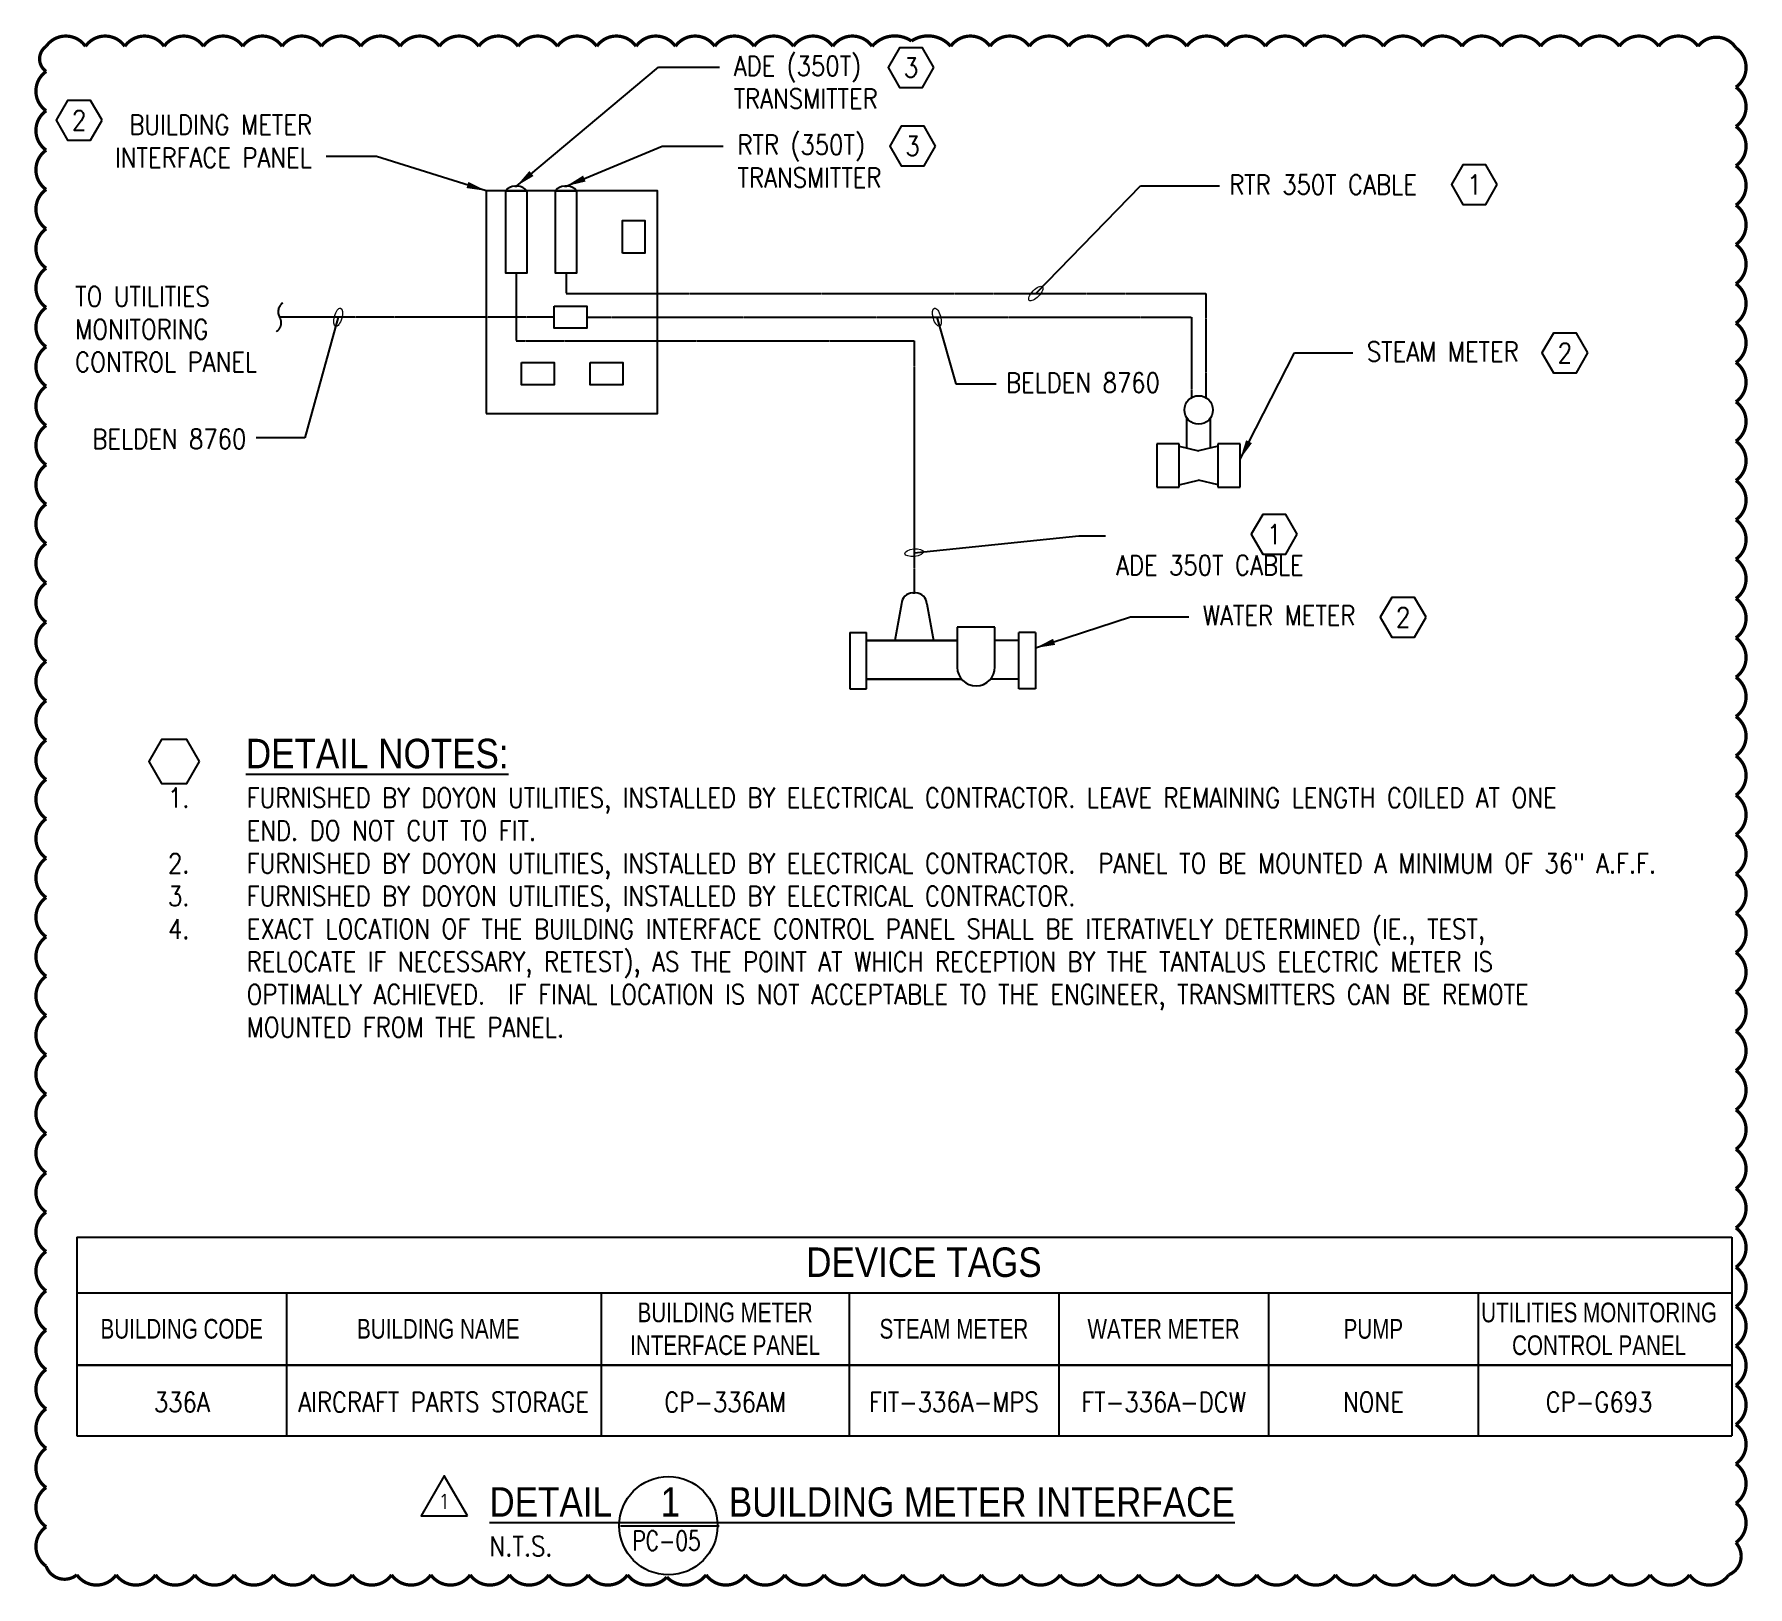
# Model space of a CAD drawing. Header units: inches. Extents: x 10198 to 13598, y 8611 to 9216.
# Drawn here: x 10198 to 10721, y 8742 to 9216 of the extents above; entities that cross this region are included whole.
import ezdxf
from ezdxf.enums import TextEntityAlignment as Align

# ---------------------------------------------------------------- set-up
doc = ezdxf.new("R2010")
doc.units = ezdxf.units.IN
doc.header["$LTSCALE"] = 0.1
doc.header["$MEASUREMENT"] = 0
doc.linetypes.add('CENTER', pattern=[2, 1.25, -0.25, 0.25, -0.25])
doc.layers.get('0').update_dxf_attribs({"lineweight": 18})
doc.layers.add('AMMENDMENT NO. 1', color=200, linetype='Continuous', lineweight=18)
for name, color, linetype in [('CEN', 20, 'CENTER'), ('DT-LTSO', 52, 'Continuous'), ('DT-TEXT', 141, 'Continuous'), ('DT-TEXT @ 48', 141, 'Continuous'), ('E-POWR-IDEN', 71, 'Continuous'), ('E-POWR-IDEN @ 48', 71, 'Continuous')]:
    doc.layers.add(name, color=color, linetype=linetype)
doc.styles.add('Note', font='romans.shx', dxfattribs={"width": 0.75})
doc.styles.add('RomanS', font='romans.shx', dxfattribs={"width": 0.85})
doc.dimstyles.new('FH_Arrow_Leader', dxfattribs={"dimscale": 96, "dimtxt": 0.09375, "dimasz": 0.125, "dimexe": 0.0625, "dimexo": 0.0625, "dimgap": 0.09, "dimtad": 0, "dimtih": 1, "dimtoh": 1, "dimdec": 4, "dimzin": 0, "dimdsep": 46, "dimlunit": 4, "dimtxsty": 'RomanS', "dimcen": 0.09, "dimadec": 0, "dimazin": 0, "dimtfac": 1, "dimtdec": 4, "dimtofl": 0, "dimtmove": 0, "dimatfit": 3, "dimfxl": 1, "dimtolj": 1, "dimtzin": 0, "dimarcsym": 0})
doc.dimstyles.new('FH_Ellipse_Leader', dxfattribs={"dimscale": 96, "dimtxt": 0.09375, "dimasz": 0.06, "dimexe": 0.1875, "dimexo": 0.0625, "dimgap": 0.0625, "dimtad": 1, "dimtoh": 1, "dimdec": 4, "dimlfac": 96, "dimrnd": 0.03125, "dimzin": 0, "dimdsep": 46, "dimlunit": 4, "dimtxsty": 'RomanS', "dimcen": 0.09375, "dimclrd": 256, "dimclre": 256, "dimclrt": 256, "dimadec": 0, "dimazin": 0, "dimtfac": 1, "dimtdec": 4, "dimtofl": 0, "dimtmove": 0, "dimatfit": 3, "dimldrblk": 'ELL', "dimfxl": 0.1875, "dimtolj": 1, "dimtzin": 0, "dimarcsym": 0})

msp = doc.modelspace()

# ---------------------------------------------------------------- texts
at = {"layer": 'DT-TEXT', "insert": (10336.72844, 8772.68052), "char_height": 4.5, "width": 24192, "attachment_point": 1, "style": 'RomanS'}
msp.add_mtext('\\A1;{\\fArial|b0|i0|c0|p34;\\H2x;\\LDETAIL     1     BUILDING METER INTERFACE\\P\\Fromans|c0;\\H0.66667x;\\lN.T.S.\\P} ', dxfattribs=at)
at = {"layer": 'DT-TEXT @ 48', "style": 'RomanS'}
for s, insert, char_height, width, attachment_point in [('{\\fArial|b0|i0|c0|p34;DEVICE TAGS}', (10469.31566, 8841.26037), 9, 395.5323163, 5), ('{\\fArial|b0|i0|c0|p34;\\W0.75;BUILDING METER INTERFACE PANEL}', (10408.65553, 8820.96795), 5.9985, 75.6123163, 5), ('{\\fArial|b0|i0|c0|p34;\\W0.75;UTILITIES MONITORING CONTROL PANEL}', (10675.29574, 8820.94545), 5.9985, 95.976, 5), ('{\\fArial|b0|i0|c0|p34;\\W0.75;BUILDING CODE}', (10242.88137, 8820.96795), 5.9985, 63.984, 5), ('{\\fArial|b0|i0|c0|p34;\\W0.75;BUILDING NAME}', (10321.15206, 8820.96795), 5.9985, 95.976, 5), ('{\\fArial|b0|i0|c0|p34;\\W0.75;STEAM METER}', (10478.45369, 8820.96795), 5.9985, 63.984, 5), ('{\\fArial|b0|i0|c0|p34;\\W0.75;WATER METER}', (10542.43769, 8820.94545), 5.9985, 63.984, 5), ('{\\fArial|b0|i0|c0|p34;\\W0.75;PUMP}', (10606.42169, 8820.94545), 5.9985, 63.984, 5), ('336A', (10242.88137, 8798.6312), 5.9985, 63.984, 5), ('AIRCRAFT PARTS STORAGE', (10322.76376, 8798.6312), 5.9985, 93.9040817, 5), ('CP-336AM', (10408.65553, 8798.6312), 5.9985, 75.6123163, 5), ('FIT-336A-MPS', (10478.45369, 8798.6312), 5.9985, 63.984, 5), ('FT-336A-DCW', (10542.43769, 8798.6312), 5.9985, 63.984, 5), ('NONE', (10606.42169, 8798.6312), 5.9985, 63.984, 5), ('CP-G693', (10675.29574, 8798.6312), 5.9985, 95.976, 5), ('\\pi3.5794;{\\W0.75;PC-05}', (10376.77265, 8759.36375), 6.0002995, 28.8027741, 1)]:
    msp.add_mtext(s, dxfattribs=dict(at, insert=insert, char_height=char_height, width=width, attachment_point=attachment_point))
at = {"layer": 'E-POWR-IDEN @ 48', "style": 'RomanS'}
for s, insert, char_height, width, attachment_point in [('\\A1;ADE (350T)\\PTRANSMITTER', (10411.24641, 9209.27691), 5.9985, 86.8633171, 1), ('\\A1;{\\H0.66667x;BUILDING METER INTERFACE PANEL}', (10282.57094, 9175.30551), 8.99775, 69.0241121, 9), ('\\A1;RTR (350T)\\PTRANSMITTER', (10412.41528, 9185.20635), 5.9985, 86.8633171, 1), ('\\A1;RTR 350T CABLE', (10562.44303, 9173.0484), 5.9985, 86.8633171, 1), ('TO UTILITIES MONITORING CONTROL PANEL', (10210.32972, 9138.93694), 5.9985, 78.3662268, 1), ('\\A1;STEAM METER', (10604.43952, 9122.07455), 5.9985, 86.8633171, 1), ('\\A1;BELDEN 8760', (10494.30597, 9112.66399), 5.9985, 86.8633171, 1), ('\\A1;ADE 350T CABLE', (10527.91754, 9050.95599), 5.9985, 57.5534064, 7), ('\\A1;WATER METER', (10554.40807, 9041.60773), 5.9985, 86.8633171, 1), ('\\A1;\\pt23.988;{\\fArial|b0|i0|c0|p34;\\H0.75038x;        \\LDETAIL NOTES:\\P\\pi-23.988,l23.988;\\Fromans|c0;\\H0.6665x;\\l1.^IFURNISHED BY DOYON UTILITIES, INSTALLED BY ELECTRICAL CONTRACTOR. LEAVE REMAINING LENGTH COILED AT ONE END. DO NOT CUT TO FIT.\\P2.^IFURNISHED BY DOYON UTILITIES, INSTALLED BY ELECTRICAL CONTRACTOR.  PANEL TO BE MOUNTED A MINIMUM OF 36" A.F.F.\\P3.^IFURNISHED BY DOYON UTILITIES, INSTALLED BY ELECTRICAL CONTRACTOR.\\P4.^IEXACT LOCATION OF THE BUILDING INTERFACE CONTROL PANEL SHALL BE ITERATIVELY DETERMINED (IE., TEST, RELOCATE IF NECESSARY, RETEST), AS THE POINT AT WHICH RECEPTION BY THE TANTALUS ELECTRIC METER IS OPTIMALLY ACHIEVED.  IF FINAL LOCATION IS NOT ACCEPTABLE TO THE ENGINEER, TRANSMITTERS CAN BE REMOTE MOUNTED FROM THE PANEL.}', (10238.68404, 9001.00274), 11.99400075, 435.9804855, 1)]:
    msp.add_mtext(s, dxfattribs=dict(at, insert=insert, char_height=char_height, width=width, attachment_point=attachment_point))
at = {"layer": 'E-POWR-IDEN @ 48', "insert": (10262.55802, 9089.43277), "char_height": 8.99775, "attachment_point": 9, "style": 'RomanS'}
msp.add_mtext('\\A1;{\\H0.66667x;BELDEN 8760}', dxfattribs=at)

# ---------------------------------------------------------------- blocks, each defined once
blk = doc.blocks.new('Hexagon')
at = {"color": 0, "linetype": 'ByBlock', "lineweight": -2}
blk.add_lwpolyline([(-0.09, -0.103), (-0.166, 0.029), (-0.319, 0.029), (-0.396, -0.103), (-0.319, -0.236), (-0.166, -0.236)], close=True, dxfattribs=at)
blk = doc.blocks.new('elecbrk')
for centre, start, end in [((-0.0185, -0.0117), 303.1964, 32.1801), ((0.0186, 0.0117), 122.1399, 212.1801)]:
    blk.add_arc(centre, 0.0219, start, end)
blk = doc.blocks.new('ELL')
blk.add_ellipse((0, 0), major_axis=(-1, 0), ratio=0.397545)
blk = doc.blocks.new('Anno_Hexagon')
at = {"color": 0, "linetype": 'ByBlock', "lineweight": -2}
blk.add_lwpolyline([(1.167, 0), (0.583, 1.01), (-0.583, 1.01), (-1.167, 0), (-0.583, -1.01), (0.583, -1.01)], close=True, dxfattribs=at)
at = {"color": 0, "linetype": 'ByBlock', "lineweight": -2, "style": 'Note', "width": 0.85}
blk.add_attdef('ID', text='', height=1, dxfattribs=at).set_placement((0, 0), align=Align.MIDDLE)
blk = doc.blocks.new('Anno_Revision_A')
at = {"color": 0, "linetype": 'ByBlock', "lineweight": -2}
blk.add_lwpolyline([(1.175, -0.678), (0, 1.357), (-1.175, -0.678)], close=True, dxfattribs=at)
at = {"color": 0, "linetype": 'ByBlock', "lineweight": -2, "style": 'RomanS'}
blk.add_attdef('REVISION', text='', height=0.75, dxfattribs=at).set_placement((0, 0.058), align=Align.MIDDLE)

# ---------------------------------------------------------------- linework, layer by layer
at = {"layer": 'AMMENDMENT NO. 1', "const_width": 1}
msp.add_lwpolyline([(10201.49533, 9212.25163, -0.52056705), (10213.49533, 9212.25163, -0.52056705), (10225.49533, 9212.25163, -0.52056705), (10237.49533, 9212.25163, -0.52056705), (10249.49533, 9212.25163, -0.52056705), (10261.49533, 9212.25163, -0.52056705), (10273.49533, 9212.25163, -0.52056705), (10285.49533, 9212.25163, -0.52056705), (10297.49533, 9212.25163, -0.52056705), (10309.49533, 9212.25163, -0.52056705), (10321.49533, 9212.25163, -0.52056705), (10333.49533, 9212.25163, -0.52056705), (10345.49533, 9212.25163, -0.52056705), (10357.49533, 9212.25163, -0.52056705), (10369.49533, 9212.25163, -0.52056705), (10381.49533, 9212.25163, -0.52056705), (10393.49533, 9212.25163, -0.52056705), (10405.49533, 9212.25163, -0.52056705), (10417.49533, 9212.25163, -0.52056705), (10429.49533, 9212.25163, -0.52056705), (10441.49533, 9212.25163, -0.52056705), (10453.49533, 9212.25163, -0.379222016), (10465.49533, 9213.8751, -0.379222016), (10477.49533, 9212.25163, -0.52056705), (10489.49533, 9212.25163, -0.52056705), (10501.49533, 9212.25163, -0.52056705), (10513.49533, 9212.25163, -0.52056705), (10525.49533, 9212.25163, -0.52056705), (10537.49533, 9212.25163, -0.52056705), (10549.49533, 9212.25163, -0.52056705), (10561.49533, 9212.25163, -0.52056705), (10573.49533, 9212.25163, -0.52056705), (10585.49533, 9212.25163, -0.52056705), (10597.49533, 9212.25163, -0.52056705), (10609.49533, 9212.25163, -0.52056705), (10621.49533, 9212.25163, -0.52056705), (10633.49533, 9212.25163, -0.52056705), (10645.49533, 9212.25163, -0.52056705), (10657.49533, 9212.25163, -0.52056705), (10669.49533, 9212.25163, -0.52056705), (10681.49533, 9212.25163, -0.52056705), (10693.49533, 9212.25163, -0.52056705), (10705.49533, 9212.25163, -0.52056705), (10717.02821, 9211.78451, -0.52056705), (10717.02821, 9199.78451, -0.52056705), (10717.02821, 9187.78451, -0.52056705), (10717.02821, 9175.78451, -0.52056705), (10717.02821, 9163.78451, -0.52056705), (10717.02821, 9151.78451, -0.52056705), (10717.02821, 9139.78451, -0.52056705), (10717.02821, 9127.78451, -0.52056705), (10717.02821, 9115.78451, -0.52056705), (10717.02821, 9103.78451, -0.52056705), (10717.02821, 9091.78451, -0.52056705), (10717.02821, 9079.78451, -0.52056705), (10717.02821, 9067.78451, -0.52056705), (10717.02821, 9055.78451, -0.52056705), (10717.02821, 9043.78451, -0.52056705), (10717.02821, 9031.78451, -0.52056705), (10717.02821, 9019.78451, -0.52056705), (10717.02821, 9007.78451, -0.52056705), (10717.02821, 8995.78451, -0.52056705), (10717.02821, 8983.78451, -0.52056705), (10717.02821, 8971.78451, -0.52056705), (10717.02821, 8959.78451, -0.52056705), (10717.02821, 8947.78451, -0.52056705), (10717.02821, 8935.78451, -0.52056705), (10717.02821, 8923.78451, -0.52056705), (10717.02821, 8911.78451, -0.52056705), (10717.02821, 8899.78451, -0.52056705), (10717.02821, 8887.78451, -0.52056705), (10717.02821, 8875.78451, -0.52056705), (10717.02821, 8863.78451, -0.52056705), (10717.02821, 8851.78451, -0.52056705), (10717.02821, 8839.78451, -0.52056705), (10717.02821, 8827.78451, -0.52056705), (10717.02821, 8815.78451, -0.52056705), (10717.02821, 8803.78451, -0.52056705), (10717.02821, 8791.78451, -0.52056705), (10717.02821, 8779.78451, -0.52056705), (10717.02821, 8767.78451, -0.52056705), (10717.02821, 8755.78451, -0.52056705), (10714.86605, 8745.94666, -0.52056705), (10702.86605, 8745.94666, -0.52056705), (10690.86605, 8745.94666, -0.52056705), (10678.86605, 8745.94666, -0.52056705), (10666.86605, 8745.94666, -0.52056705), (10654.86605, 8745.94666, -0.52056705), (10642.86605, 8745.94666, -0.52056705), (10630.86605, 8745.94666, -0.52056705), (10618.86605, 8745.94666, -0.52056705), (10606.86605, 8745.94666, -0.52056705), (10594.86605, 8745.94666, -0.52056705), (10582.86605, 8745.94666, -0.52056705), (10570.86605, 8745.94666, -0.52056705), (10558.86605, 8745.94666, -0.52056705), (10546.86605, 8745.94666, -0.52056705), (10534.86605, 8745.94666, -0.52056705), (10522.86605, 8745.94666, -0.52056705), (10510.86605, 8745.94666, -0.52056705), (10498.86605, 8745.94666, -0.52056705), (10486.86605, 8745.94666, -0.52056705), (10474.86605, 8745.94666, -0.52056705), (10462.86605, 8745.94666, -0.52056705), (10450.86605, 8745.94666, -0.52056705), (10438.86605, 8745.94666, -0.52056705), (10426.86605, 8745.94666, -0.52056705), (10414.86605, 8745.94666, -0.52056705), (10402.86605, 8745.94666, -0.4604416), (10390.86605, 8745.24092, -0.4604416), (10378.86605, 8745.94666, -0.52056705), (10366.86605, 8745.94666, -0.52056705), (10354.86605, 8745.94666, -0.52056705), (10342.86605, 8745.94666, -0.52056705), (10330.86605, 8745.94666, -0.52056705), (10318.86605, 8745.94666, -0.52056705), (10306.86605, 8745.94666, -0.52056705), (10294.86605, 8745.94666, -0.52056705), (10282.86605, 8745.94666, -0.52056705), (10270.86605, 8745.94666, -0.52056705), (10258.86605, 8745.94666, -0.52056705), (10246.86605, 8745.94666, -0.52056705), (10234.86605, 8745.94666, -0.52056705), (10222.86605, 8745.94666, -0.52056705), (10210.86605, 8745.94666, -0.52056705), (10201.49533, 8748.57593, -0.52056705), (10201.49533, 8760.57593, -0.52056705), (10201.49533, 8772.57593, -0.52056705), (10201.49533, 8784.57593, -0.52056705), (10201.49533, 8796.57593, -0.52056705), (10201.49533, 8808.57593, -0.52056705), (10201.49533, 8820.57593, -0.52056705), (10201.49533, 8832.57593, -0.52056705), (10201.49533, 8844.57593, -0.52056705), (10201.49533, 8856.57593, -0.52056705), (10201.49533, 8868.57593, -0.52056705), (10201.49533, 8880.57593, -0.52056705), (10201.49533, 8892.57593, -0.52056705), (10201.49533, 8904.57593, -0.52056705), (10201.49533, 8916.57593, -0.52056705), (10201.49533, 8928.57593, -0.52056705), (10201.49533, 8940.57593, -0.52056705), (10201.49533, 8952.57593, -0.52056705), (10201.49533, 8964.57593, -0.52056705), (10201.49533, 8976.57593, -0.52056705), (10201.49533, 8988.57593, -0.52056705), (10201.49533, 9000.57593, -0.52056705), (10201.49533, 9012.57593, -0.52056705), (10201.49533, 9024.57593, -0.52056705), (10201.49533, 9036.57593, -0.52056705), (10201.49533, 9048.57593, -0.52056705), (10201.49533, 9060.57593, -0.52056705), (10201.49533, 9072.57593, -0.52056705), (10201.49533, 9084.57593, -0.52056705), (10201.49533, 9096.57593, -0.52056705), (10201.49533, 9108.57593, -0.52056705), (10201.49533, 9120.57593, -0.52056705), (10201.49533, 9132.57593, -0.52056705), (10201.49533, 9144.57593, -0.52056705), (10201.49533, 9156.57593, -0.52056705), (10201.49533, 9168.57593, -0.52056705), (10201.49533, 9180.57593, -0.52056705), (10201.49533, 9192.57593, -0.52056705), (10201.49533, 9204.57593, -0.52056705)], format="xyb", close=True, dxfattribs=at)
at = {"layer": 'CEN'}
for p, q in [((10344.92144, 9143.05281), (10344.92144, 9122.39334)), ((10360.10873, 9143.05281), (10360.10873, 9136.81441)), ((10360.10873, 9136.81441), (10555.34621, 9136.81441)), ((10555.34621, 9136.81441), (10555.34621, 9105.05117)), ((10356.50455, 9129.60388), (10272.76319, 9129.60388)), ((10366.48618, 9129.60388), (10550.90176, 9129.60388)), ((10550.90176, 9129.60388), (10550.90176, 9105.05117)), ((10344.92144, 9122.39334), (10466.32275, 9122.39334)), ((10466.32275, 9122.39334), (10466.32275, 9045.5336))]:
    msp.add_line(p, q, dxfattribs=at)
at = {"layer": 'DT-LTSO'}
for p, q in [((10344.49694, 9169.59786), (10345.14752, 9169.59786)), ((10345.34594, 9169.59786), (10344.69536, 9169.59786)), ((10359.68423, 9169.59786), (10360.33481, 9169.59786)), ((10360.53323, 9169.59786), (10359.88265, 9169.59786)), ((10549.54247, 9089.70064), (10549.54247, 9098.85304)), ((10556.7055, 9089.70064), (10556.7055, 9098.85304)), ((10540.36661, 9090.98089), (10540.36661, 9077.73192)), ((10547.17329, 9090.98089), (10540.36661, 9090.98089)), ((10547.17329, 9077.73192), (10547.17329, 9090.98089)), ((10547.17329, 9090.26471), (10553.12399, 9088.84792)), ((10559.07468, 9090.26471), (10553.12399, 9088.84792)), ((10565.75367, 9090.98089), (10558.947, 9090.98089)), ((10558.947, 9090.98089), (10558.947, 9082.97242)), ((10565.75367, 9077.73192), (10565.75367, 9090.98089)), ((10558.947, 9082.97242), (10558.947, 9077.73192)), ((10540.36661, 9077.73192), (10547.17329, 9077.73192)), ((10547.17329, 9078.44809), (10553.12399, 9079.86488)), ((10559.07468, 9078.44809), (10553.12399, 9079.86488)), ((10558.947, 9077.73192), (10565.75367, 9077.73192)), ((10465.89825, 9045.5336), (10466.54883, 9045.5336)), ((10466.74725, 9045.5336), (10466.09667, 9045.5336)), ((10462.4646, 9042.15944), (10460.44052, 9030.93185)), ((10470.1809, 9042.15944), (10472.20498, 9030.93185)), ((10479.45433, 9035.02762), (10479.45458, 9022.80513)), ((10490.96939, 9035.02762), (10479.45433, 9035.02762)), ((10490.96939, 9022.91928), (10490.96939, 9035.02762)), ((10446.68693, 9033.40254), (10451.7439, 9033.40254)), ((10446.68693, 9033.40254), (10446.68693, 9016.1993)), ((10451.7439, 9016.1993), (10451.7439, 9033.40254)), ((10451.7439, 9030.93185), (10479.45442, 9030.93185)), ((10479.45442, 9030.93185), (10451.83763, 9030.93185)), ((10498.27584, 9030.93185), (10490.96939, 9030.93185)), ((10498.27584, 9016.1993), (10498.27584, 9033.40254)), ((10503.33281, 9033.40254), (10498.27584, 9033.40254)), ((10503.33281, 9033.40254), (10503.33281, 9016.1993)), ((10451.7439, 9019.16569), (10480.80786, 9019.16569)), ((10480.80786, 9019.16569), (10451.83763, 9019.16569)), ((10498.27584, 9019.16569), (10489.61586, 9019.16569)), ((10446.68693, 9016.1993), (10451.7439, 9016.1993)), ((10503.33281, 9016.1993), (10498.27584, 9016.1993))]:
    msp.add_line(p, q, dxfattribs=at)
for points in [[(10335.76664, 9100.24837), (10388.022, 9100.24837), (10388.022, 9168.15245), (10335.76664, 9168.15245)], [(10341.71739, 9168.15245), (10348.12549, 9168.15245), (10348.12549, 9143.05281), (10341.71739, 9143.05281)], [(10356.90468, 9168.15245), (10363.31278, 9168.15245), (10363.31278, 9143.05281), (10356.90468, 9143.05281)], [(10377.35189, 9149.15748), (10377.35189, 9159.13911), (10384.12722, 9159.13911), (10384.12722, 9149.15748)], [(10356.50455, 9132.99154), (10366.48618, 9132.99154), (10366.48618, 9126.21621), (10356.50455, 9126.21621)], [(10346.52292, 9115.79376), (10356.50455, 9115.79376), (10356.50455, 9109.01843), (10346.52292, 9109.01843)], [(10367.43543, 9115.79376), (10377.41706, 9115.79376), (10377.41706, 9109.01843), (10367.43543, 9109.01843)]]:
    msp.add_lwpolyline(points, close=True, dxfattribs=at)
msp.add_circle((10553.12399, 9101.31571), 4.34649, dxfattribs=at)
for centre, radius, start, end in [((10344.53992, 9166.11995), 3.47817, 90.7079495, 144.2424598), ((10345.30296, 9166.11995), 3.47817, 35.7575402, 89.2920505), ((10359.72721, 9166.11995), 3.47817, 90.7079495, 144.2424598), ((10360.49025, 9166.11995), 3.47817, 35.7575402, 89.2920505), ((10465.94123, 9042.05569), 3.47817, 90.7079495, 178.2906487), ((10466.70427, 9042.05569), 3.47817, 1.7093513, 89.2920505), ((10485.21186, 9022.87459), 5.7577, 180.6912106, 0.4447386)]:
    msp.add_arc(centre, radius, start, end, dxfattribs=at)
at = {"layer": 'DT-TEXT'}
for p, q in [((10210.88937, 8848.95345), (10715.81384, 8848.95345)), ((10210.88937, 8848.95345), (10210.88937, 8788.37619)), ((10715.81384, 8848.95345), (10715.81384, 8788.37619)), ((10210.88937, 8831.94062), (10715.81384, 8831.94062)), ((10274.87337, 8831.94062), (10274.87337, 8788.37619)), ((10370.84937, 8831.94062), (10370.84937, 8809.99528)), ((10446.46169, 8831.94062), (10446.46169, 8809.99528)), ((10510.44569, 8831.94062), (10510.44569, 8809.99528)), ((10574.42969, 8831.94062), (10574.42969, 8788.37619)), ((10638.41369, 8831.94062), (10638.41369, 8788.37619)), ((10370.84937, 8809.95028), (10370.84937, 8788.37619)), ((10446.46169, 8809.95028), (10446.46169, 8788.37619)), ((10510.44569, 8809.95028), (10510.44569, 8788.37619)), ((10210.88937, 8788.37619), (10715.81384, 8788.37619)), ((10376.77265, 8760.93649), (10406.79575, 8760.93649))]:
    msp.add_line(p, q, dxfattribs=at)
at = {"layer": 'DT-TEXT', "lineweight": 30}
msp.add_line((10210.88937, 8809.95028), (10715.81384, 8809.95028), dxfattribs=at)
at = {"layer": 'DT-TEXT'}
msp.add_circle((10391.34174, 8760.93649), 15, dxfattribs=at)

# ---------------------------------------------------------------- block references
at = {"layer": 'CEN', "xscale": 143.9639999996871, "yscale": 143.9639999996871, "zscale": 143.9639999996871, "rotation": 180}
msp.add_blockref('elecbrk', (10272.76319, 9129.60388), dxfattribs=at)
at = {"layer": 'E-POWR-IDEN', "xscale": 6, "yscale": 6, "zscale": 6}
msp.add_blockref('Anno_Revision_A', (10322.95528, 8767.97566), dxfattribs=at).add_auto_attribs({'REVISION': '1'})
at = {"layer": 'E-POWR-IDEN @ 48'}
for p, xscale, yscale, zscale, values in [((10465.36772, 9205.76318), 5.998499998822808, 5.998499998822808, 5.998499998822808, {'ID': '3'}), ((10211.55243, 9189.67946), 5.998499998822808, 5.998499998822808, 5.998499998822808, {'ID': '2'}), ((10465.86355, 9181.82351), 5.998499998822808, 5.998499998822808, 5.998499998822808, {'ID': '3'}), ((10637.22719, 9170.05843), 5.998499998822808, 5.998499998822808, 5.998499998822808, {'ID': '1'}), ((10664.87987, 9118.72429), 5.998499998822808, 5.998499998822808, 5.998499998822808, {'ID': '2'}), ((10576.19457, 9063.40945), 5.998500000685453, 5.998500000685453, 5.998500000685453, {'ID': '1'}), ((10615.52107, 9038.07786), 5.998499998822808, 5.998499998822808, 5.998499998822808, {'ID': '2'})]:
    msp.add_blockref('Anno_Hexagon', p, dxfattribs=dict(at, xscale=xscale, yscale=yscale, zscale=zscale)).add_auto_attribs(values)
at = {"layer": 'E-POWR-IDEN @ 48', "xscale": 50.37480315007269, "yscale": 50.37480315007269, "zscale": 50.37480315007269}
msp.add_blockref('Hexagon', (10252.80178, 8999.27767), dxfattribs=at)

msp.set_redraw_order([(e.dxf.handle, doc.entitydb.next_handle()) for e in msp.query("TEXT MTEXT ATTDEF DIMENSION ARC_DIMENSION")])  # texts and dimensions are drawn at this point

# ---------------------------------------------------------------- leaders
at = {"layer": 'E-POWR-IDEN @ 48'}
for points, dimstyle, override in [([(10344.97157, 9169.59786), (10388.30849, 9205.90275), (10406.92641, 9205.90275)], 'FH_Arrow_Leader', {"dimscale": 48, "dimgap": 0.09, "dimtad": 0}), ([(10360.15886, 9169.59786), (10389.47736, 9181.83219), (10408.09528, 9181.83219)], 'FH_Arrow_Leader', {"dimscale": 48, "dimgap": 0.09, "dimtad": 0}), ([(10335.76664, 9168.15245), (10302.32552, 9178.67966), (10286.89094, 9178.67966)], 'FH_Arrow_Leader', {"dimscale": 48, "dimgap": 0.09, "dimtad": 0}), ([(10503.45055, 9136.81441), (10535.40488, 9169.67424), (10559.44303, 9169.67424)], 'FH_Ellipse_Leader', {"dimscale": 48, "dimgap": 0.0625, "dimtad": 0}), ([(10290.55706, 9129.56988), (10280.44524, 9092.80693), (10265.55802, 9092.80693)], 'FH_Ellipse_Leader', {"dimscale": 48, "dimgap": 0.0625, "dimtad": 0}), ([(10473.28128, 9129.60388), (10479.0333, 9109.28984), (10491.30597, 9109.28984)], 'FH_Ellipse_Leader', {"dimscale": 48, "dimgap": 0.0625, "dimtad": 0}), ([(10565.75367, 9086.28625), (10582.33183, 9118.70039), (10600.11952, 9118.70039)], 'FH_Arrow_Leader', {"dimscale": 48, "dimgap": 0.09, "dimtad": 0}), ([(10466.32275, 9057.7704), (10516.5998, 9062.87413), (10524.68446, 9062.87413)], 'FH_Ellipse_Leader', {"dimscale": 48, "dimgap": 0.0625, "dimtad": 0}), ([(10503.33281, 9028.7079), (10532.30038, 9038.23358), (10550.08807, 9038.23358)], 'FH_Arrow_Leader', {"dimscale": 48, "dimgap": 0.09, "dimtad": 0})]:
    msp.add_leader(points, dimstyle=dimstyle, override=override, dxfattribs=at)

doc.saveas('drawing.dxf')
